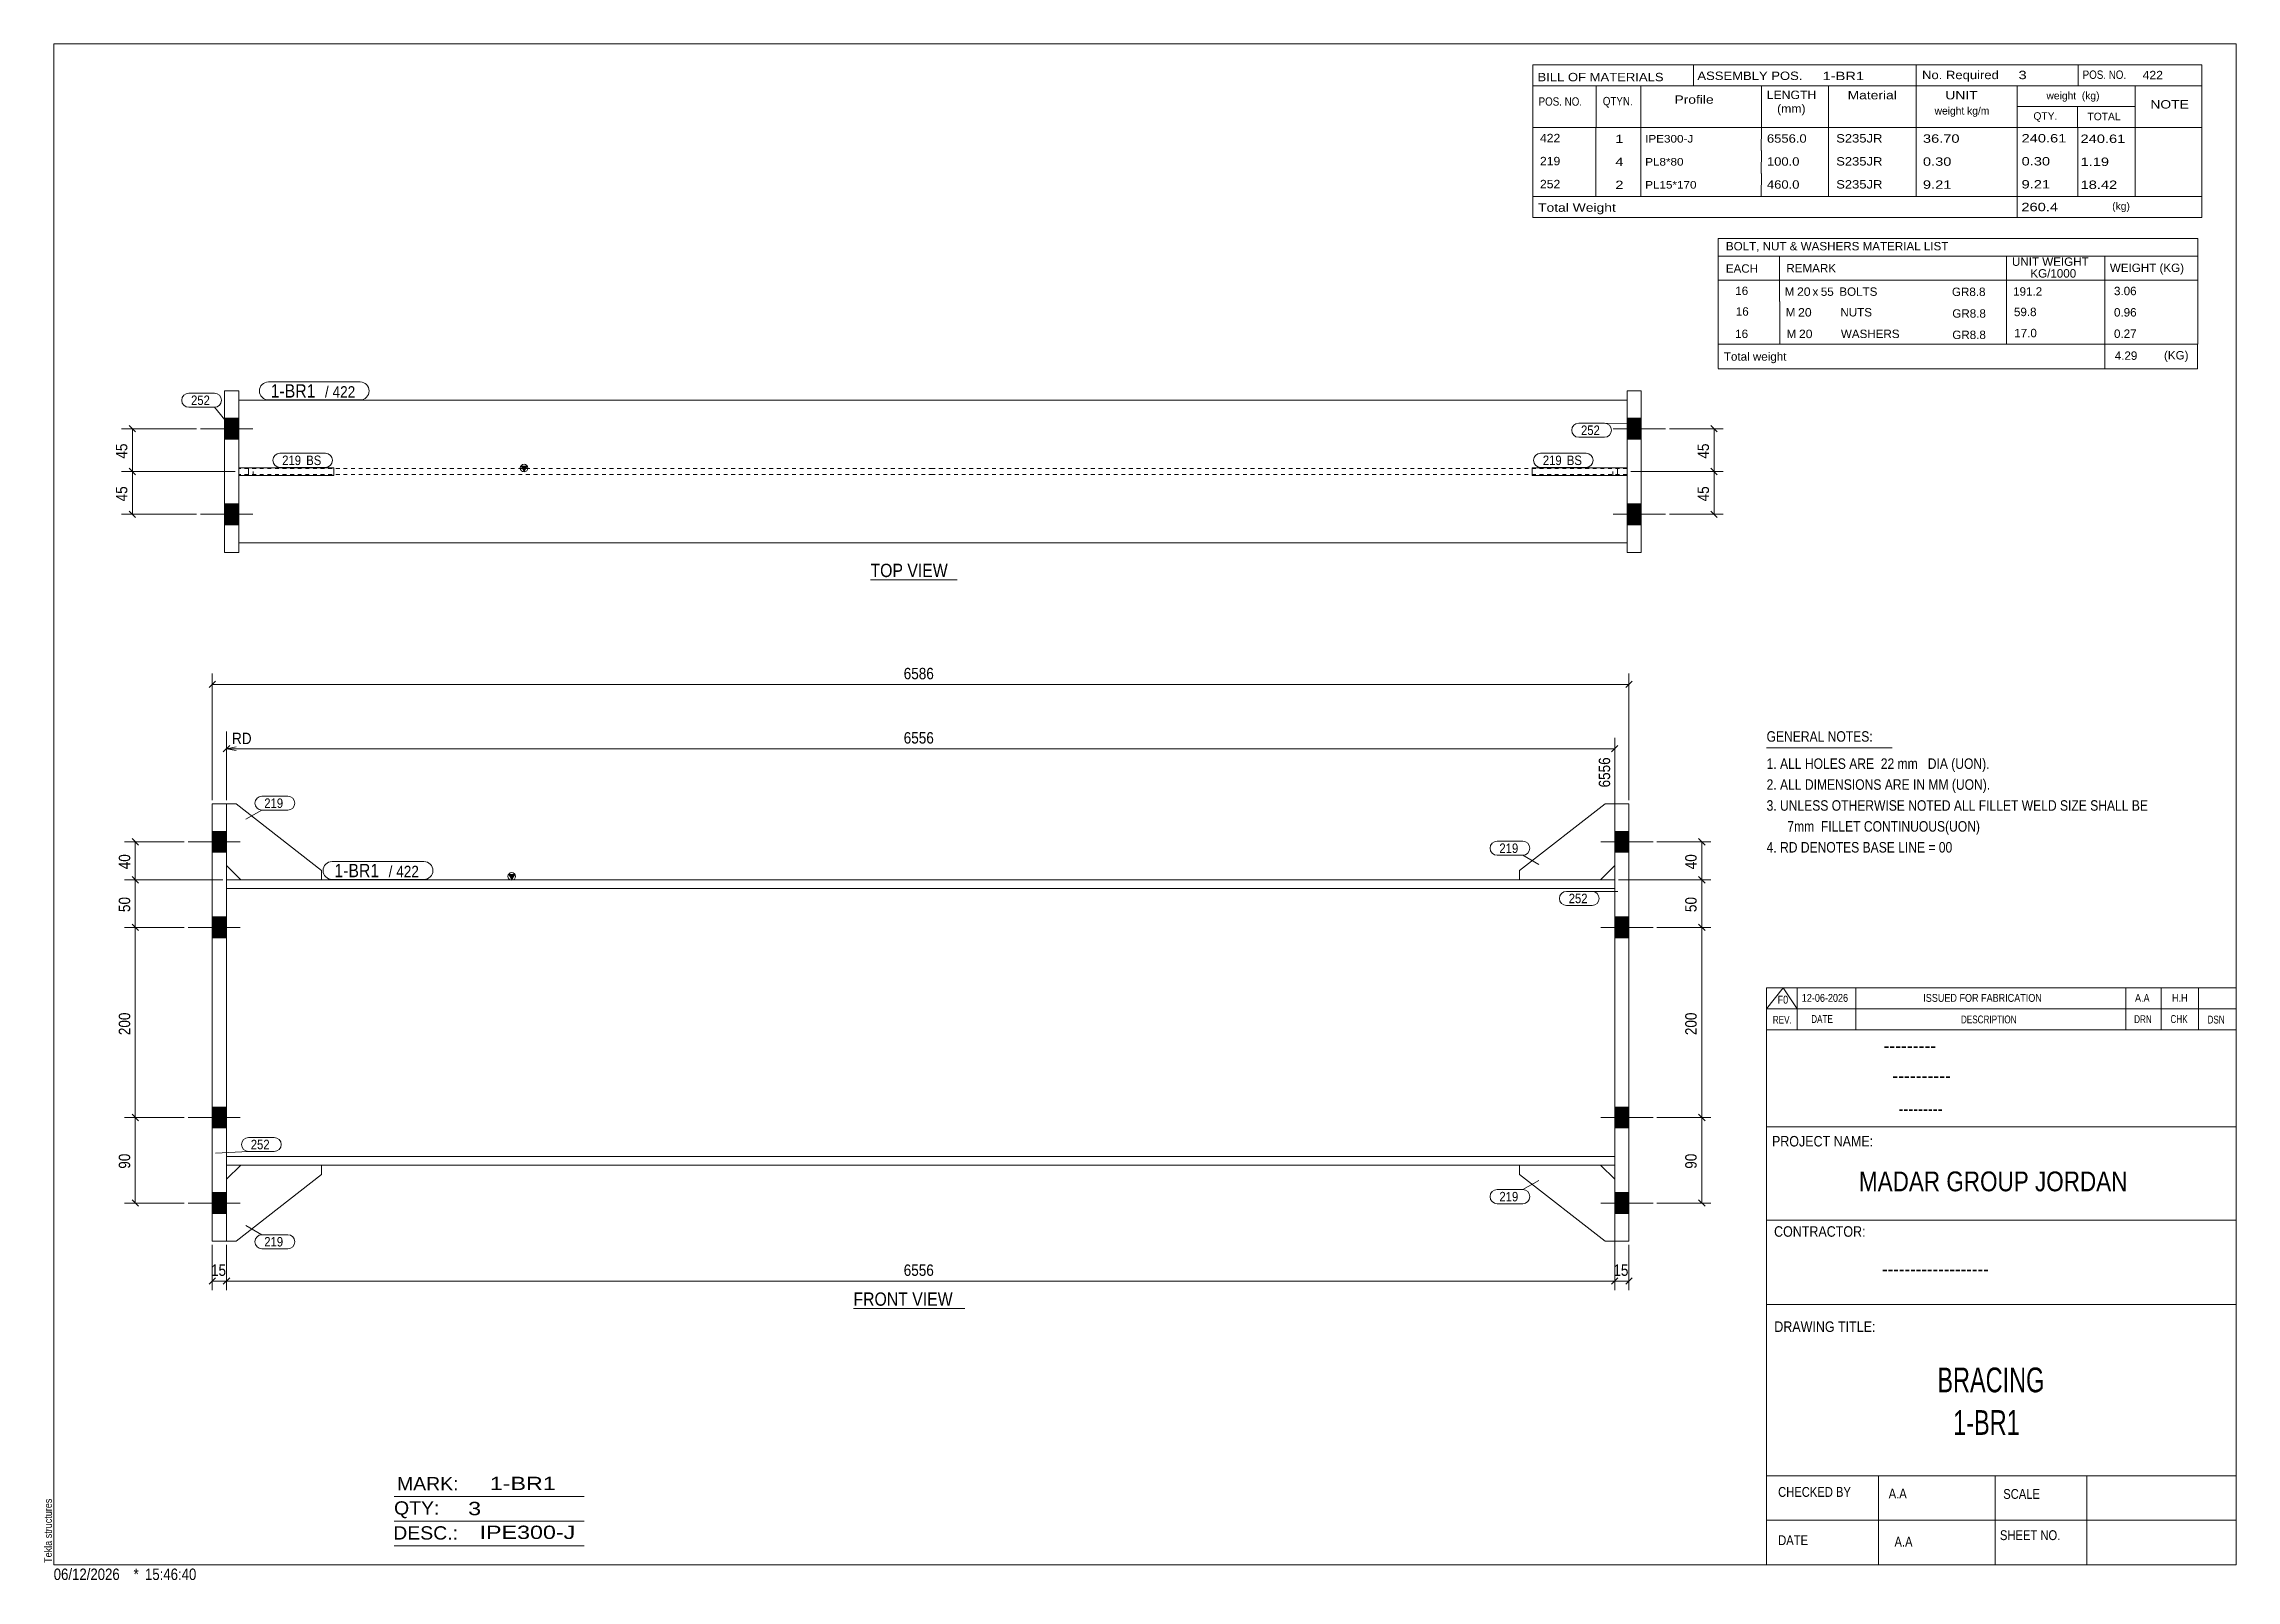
# Model space of a CAD drawing. Header units: millimetres. Extents: x 2 to 579, y 1 to 405.
import ezdxf

# ---------------------------------------------------------------- set-up
doc = ezdxf.new("R2010")
doc.units = ezdxf.units.MM
doc.linetypes.add('XKITLINE00', pattern=[0])
doc.linetypes.add('XKITLINE01', pattern=[4, 1, -1, 1, -1])
for name, color, linetype, lineweight in [('Bolt', 3, 'Continuous', 0), ('Dimensions', 7, 'Continuous', 0), ('DrawingSheet', 5, 'Continuous', 0), ('OtherObjectType', 7, 'Continuous', 0), ('Part', 2, 'Continuous', 0), ('PartMark', 7, 'Continuous', 0)]:
    doc.layers.add(name, color=color, linetype=linetype, lineweight=lineweight)
doc.styles.add('@ARIAL_UNICODE_MS_BOLD', font='ARIAL.TTF')
doc.styles.add('ARIAL', font='ARIAL.TTF')
doc.styles.add('ARIAL_NARROW', font='ARIALN.TTF')
doc.styles.add('COMIC_SANS_MS_BOLD', font='COMICBD.TTF')
doc.styles.add('SWIS721_EX_BT', font='ARIAL.TTF')
doc.styles.add('SWISSE', font='ARIAL.TTF')

# ---------------------------------------------------------------- blocks, each defined once
blk = doc.blocks.new('*A1')
at = {"layer": 'Bolt'}
for points in [[(419.3, 192.38), (415.55, 192.38), (415.55, 197.88), (419.3, 197.88)], [(419.3, 192.38), (415.55, 192.38), (415.55, 197.88), (419.3, 197.88)], [(419.3, 169.88), (415.55, 169.88), (415.55, 175.38), (419.3, 175.38)], [(419.3, 169.88), (415.55, 169.88), (415.55, 175.38), (419.3, 175.38)], [(419.3, 119.88), (415.55, 119.88), (415.55, 125.38), (419.3, 125.38)], [(419.3, 119.88), (415.55, 119.88), (415.55, 125.38), (419.3, 125.38)], [(419.3, 97.38), (415.55, 97.38), (415.55, 102.88), (419.3, 102.88)], [(419.3, 97.38), (415.55, 97.38), (415.55, 102.88), (419.3, 102.88)]]:
    blk.add_hatch(color=3, dxfattribs=at).paths.add_polyline_path(points, flags=17)
at = {"layer": 'Bolt', "color": 3, "linetype": 'XKITLINE00', "lineweight": 0}
for p, q in [((419.3, 197.88), (415.55, 197.88)), ((419.3, 197.88), (415.55, 197.88)), ((425.67, 195.13), (411.92, 195.13)), ((425.67, 195.13), (411.92, 195.13)), ((419.3, 192.38), (415.55, 192.38)), ((419.3, 192.38), (415.55, 192.38)), ((419.3, 175.38), (415.55, 175.38)), ((419.3, 175.38), (415.55, 175.38)), ((425.67, 172.63), (411.92, 172.63)), ((425.67, 172.63), (411.92, 172.63)), ((419.3, 169.88), (415.55, 169.88)), ((419.3, 169.88), (415.55, 169.88)), ((425.67, 122.63), (411.92, 122.63)), ((425.67, 122.63), (411.92, 122.63)), ((419.3, 125.38), (415.55, 125.38)), ((419.3, 125.38), (415.55, 125.38)), ((419.3, 119.88), (415.55, 119.88)), ((419.3, 119.88), (415.55, 119.88)), ((425.67, 100.13), (411.92, 100.13)), ((425.67, 100.13), (411.92, 100.13)), ((419.3, 102.88), (415.55, 102.88)), ((419.3, 102.88), (415.55, 102.88)), ((419.3, 97.38), (415.55, 97.38)), ((419.3, 97.38), (415.55, 97.38))]:
    blk.add_line(p, q, dxfattribs=at)
blk = doc.blocks.new('*A2')
at = {"layer": 'Bolt'}
for points in [[(50.45, 192.38), (46.7, 192.38), (46.7, 197.88), (50.45, 197.88)], [(50.45, 192.38), (46.7, 192.38), (46.7, 197.88), (50.45, 197.88)], [(50.45, 169.88), (46.7, 169.88), (46.7, 175.38), (50.45, 175.38)], [(50.45, 169.88), (46.7, 169.88), (46.7, 175.38), (50.45, 175.38)], [(50.45, 119.88), (46.7, 119.88), (46.7, 125.38), (50.45, 125.38)], [(50.45, 119.88), (46.7, 119.88), (46.7, 125.38), (50.45, 125.38)], [(50.45, 97.38), (46.7, 97.38), (46.7, 102.88), (50.45, 102.88)], [(50.45, 97.38), (46.7, 97.38), (46.7, 102.88), (50.45, 102.88)]]:
    blk.add_hatch(color=3, dxfattribs=at).paths.add_polyline_path(points, flags=17)
at = {"layer": 'Bolt', "color": 3, "linetype": 'XKITLINE00', "lineweight": 0}
for p, q in [((46.7, 197.88), (50.45, 197.88)), ((46.7, 197.88), (50.45, 197.88)), ((40.32, 195.13), (54.07, 195.13)), ((40.32, 195.13), (54.07, 195.13)), ((46.7, 192.38), (50.45, 192.38)), ((46.7, 192.38), (50.45, 192.38)), ((46.7, 175.38), (50.45, 175.38)), ((46.7, 175.38), (50.45, 175.38)), ((40.32, 172.63), (54.07, 172.63)), ((40.32, 172.63), (54.07, 172.63)), ((46.7, 169.88), (50.45, 169.88)), ((46.7, 169.88), (50.45, 169.88)), ((40.32, 122.63), (54.07, 122.63)), ((40.32, 122.63), (54.07, 122.63)), ((46.7, 125.38), (50.45, 125.38)), ((46.7, 125.38), (50.45, 125.38)), ((46.7, 119.88), (50.45, 119.88)), ((46.7, 119.88), (50.45, 119.88)), ((40.32, 100.13), (54.07, 100.13)), ((40.32, 100.13), (54.07, 100.13)), ((46.7, 102.88), (50.45, 102.88)), ((46.7, 102.88), (50.45, 102.88)), ((46.7, 97.38), (50.45, 97.38)), ((46.7, 97.38), (50.45, 97.38))]:
    blk.add_line(p, q, dxfattribs=at)
blk = doc.blocks.new('*A3')
at = {"layer": 'Part'}
blk.add_hatch(color=2, dxfattribs=at).paths.add_polyline_path([(124.65, 186.53), (126.25, 186.53), (125.45, 185.13)], flags=17)
at = {"layer": 'Part', "color": 2, "linetype": 'XKITLINE00', "lineweight": 0}
for p, q in [((232.95, 185.13), (50.45, 185.13)), ((125.45, 185.13), (124.65, 186.53)), ((124.65, 186.53), (126.25, 186.53)), ((126.25, 186.53), (125.45, 185.13)), ((415.55, 185.13), (233.05, 185.13)), ((232.95, 182.88), (50.45, 182.88)), ((415.55, 182.88), (233.05, 182.88)), ((232.95, 112.38), (50.45, 112.38)), ((50.45, 110.13), (232.95, 110.13)), ((415.55, 112.38), (233.05, 112.38)), ((233.05, 110.13), (415.55, 110.13))]:
    blk.add_line(p, q, dxfattribs=at)
at = {"layer": 'Part', "color": 7, "linetype": 'XKITLINE01', "lineweight": 0}
for p, q in [((50.45, 185.13), (50.45, 110.13)), ((415.55, 110.13), (415.55, 185.13))]:
    blk.add_line(p, q, dxfattribs=at)
at = {"layer": 'Part', "color": 2, "linetype": 'XKITLINE00', "lineweight": 0}
blk.add_circle((125.45, 186.03), 1, dxfattribs=at)
blk = doc.blocks.new('*A4')
at = {"layer": 'Part', "color": 2, "linetype": 'XKITLINE00', "lineweight": 0}
for p, q in [((390.55, 107.63), (390.55, 110.13)), ((411.8, 110.13), (415.55, 106.38)), ((413.05, 90.13), (390.55, 107.63)), ((415.55, 90.13), (413.05, 90.13))]:
    blk.add_line(p, q, dxfattribs=at)
at = {"layer": 'Part', "color": 7, "linetype": 'XKITLINE01', "lineweight": 0}
for p, q in [((390.55, 110.13), (411.8, 110.13)), ((415.55, 106.38), (415.55, 90.13))]:
    blk.add_line(p, q, dxfattribs=at)
blk = doc.blocks.new('*A5')
at = {"layer": 'Part', "color": 2, "linetype": 'XKITLINE00', "lineweight": 0}
for p, q in [((54.2, 110.13), (50.45, 106.38)), ((75.45, 107.63), (75.45, 110.13)), ((52.95, 90.13), (75.45, 107.63)), ((50.45, 90.13), (52.95, 90.13))]:
    blk.add_line(p, q, dxfattribs=at)
at = {"layer": 'Part', "color": 7, "linetype": 'XKITLINE01', "lineweight": 0}
for p, q in [((75.45, 110.13), (54.2, 110.13)), ((50.45, 106.38), (50.45, 90.13))]:
    blk.add_line(p, q, dxfattribs=at)
blk = doc.blocks.new('*A6')
at = {"layer": 'Part', "color": 2, "linetype": 'XKITLINE00', "lineweight": 0}
for p, q in [((390.55, 187.63), (413.05, 205.13)), ((413.05, 205.13), (415.55, 205.13)), ((390.55, 185.13), (390.55, 187.63)), ((411.8, 185.13), (415.55, 188.88))]:
    blk.add_line(p, q, dxfattribs=at)
at = {"layer": 'Part', "color": 7, "linetype": 'XKITLINE01', "lineweight": 0}
for p, q in [((415.55, 205.13), (415.55, 188.88)), ((390.55, 185.13), (411.8, 185.13))]:
    blk.add_line(p, q, dxfattribs=at)
blk = doc.blocks.new('*A7')
at = {"layer": 'Part', "color": 2, "linetype": 'XKITLINE00', "lineweight": 0}
for p, q in [((419.3, 205.13), (415.55, 205.13)), ((415.55, 205.13), (415.55, 90.13)), ((419.3, 205.13), (419.3, 90.13)), ((419.3, 90.13), (415.55, 90.13))]:
    blk.add_line(p, q, dxfattribs=at)
blk = doc.blocks.new('*A8')
at = {"layer": 'Part', "color": 2, "linetype": 'XKITLINE00', "lineweight": 0}
for p, q in [((50.45, 205.13), (52.95, 205.13)), ((52.95, 205.13), (75.45, 187.63)), ((50.45, 188.88), (54.2, 185.13)), ((75.45, 185.13), (75.45, 187.63))]:
    blk.add_line(p, q, dxfattribs=at)
at = {"layer": 'Part', "color": 7, "linetype": 'XKITLINE01', "lineweight": 0}
for p, q in [((50.45, 205.13), (50.45, 188.88)), ((54.2, 185.13), (75.45, 185.13))]:
    blk.add_line(p, q, dxfattribs=at)
blk = doc.blocks.new('*A9')
at = {"layer": 'Part', "color": 2, "linetype": 'XKITLINE00', "lineweight": 0}
for p, q in [((46.7, 90.13), (46.7, 205.13)), ((50.45, 205.13), (46.7, 205.13)), ((50.45, 90.13), (50.45, 205.13)), ((50.45, 90.13), (46.7, 90.13))]:
    blk.add_line(p, q, dxfattribs=at)
blk = doc.blocks.new('*A10')
at = {"layer": 'Bolt'}
for points in [[(422.55, 301.02), (418.8, 301.02), (418.8, 306.52), (422.55, 306.52)], [(422.55, 301.02), (418.8, 301.02), (418.8, 306.52), (422.55, 306.52)], [(422.55, 301.02), (418.8, 301.02), (418.8, 306.52), (422.55, 306.52)], [(422.55, 301.02), (418.8, 301.02), (418.8, 306.52), (422.55, 306.52)], [(422.55, 278.52), (418.8, 278.52), (418.8, 284.02), (422.55, 284.02)], [(422.55, 278.52), (418.8, 278.52), (418.8, 284.02), (422.55, 284.02)], [(422.55, 278.52), (418.8, 278.52), (418.8, 284.02), (422.55, 284.02)], [(422.55, 278.52), (418.8, 278.52), (418.8, 284.02), (422.55, 284.02)]]:
    blk.add_hatch(color=3, dxfattribs=at).paths.add_polyline_path(points, flags=17)
at = {"layer": 'Bolt', "color": 3, "linetype": 'XKITLINE00', "lineweight": 0}
for p, q in [((422.55, 306.52), (418.8, 306.52)), ((422.55, 306.52), (418.8, 306.52)), ((422.55, 306.52), (418.8, 306.52)), ((422.55, 306.52), (418.8, 306.52)), ((428.92, 303.77), (415.17, 303.77)), ((428.92, 303.77), (415.17, 303.77)), ((428.92, 303.77), (415.17, 303.77)), ((428.92, 303.77), (415.17, 303.77)), ((422.55, 301.02), (418.8, 301.02)), ((422.55, 301.02), (418.8, 301.02)), ((422.55, 301.02), (418.8, 301.02)), ((422.55, 301.02), (418.8, 301.02)), ((422.55, 284.02), (418.8, 284.02)), ((422.55, 284.02), (418.8, 284.02)), ((422.55, 284.02), (418.8, 284.02)), ((422.55, 284.02), (418.8, 284.02)), ((428.92, 281.27), (415.17, 281.27)), ((428.92, 281.27), (415.17, 281.27)), ((428.92, 281.27), (415.17, 281.27)), ((428.92, 281.27), (415.17, 281.27)), ((422.55, 278.52), (418.8, 278.52)), ((422.55, 278.52), (418.8, 278.52)), ((422.55, 278.52), (418.8, 278.52)), ((422.55, 278.52), (418.8, 278.52))]:
    blk.add_line(p, q, dxfattribs=at)
blk = doc.blocks.new('*A11')
at = {"layer": 'Bolt'}
for points in [[(49.95, 306.52), (53.7, 306.52), (53.7, 301.02), (49.95, 301.02)], [(49.95, 306.52), (53.7, 306.52), (53.7, 301.02), (49.95, 301.02)], [(49.95, 306.52), (53.7, 306.52), (53.7, 301.02), (49.95, 301.02)], [(49.95, 306.52), (53.7, 306.52), (53.7, 301.02), (49.95, 301.02)], [(49.95, 284.02), (53.7, 284.02), (53.7, 278.52), (49.95, 278.52)], [(49.95, 284.02), (53.7, 284.02), (53.7, 278.52), (49.95, 278.52)], [(49.95, 284.02), (53.7, 284.02), (53.7, 278.52), (49.95, 278.52)], [(49.95, 284.02), (53.7, 284.02), (53.7, 278.52), (49.95, 278.52)]]:
    blk.add_hatch(color=3, dxfattribs=at).paths.add_polyline_path(points, flags=17)
at = {"layer": 'Bolt', "color": 3, "linetype": 'XKITLINE00', "lineweight": 0}
for p, q in [((49.95, 306.52), (53.7, 306.52)), ((49.95, 306.52), (53.7, 306.52)), ((49.95, 306.52), (53.7, 306.52)), ((49.95, 306.52), (53.7, 306.52)), ((43.57, 303.77), (57.32, 303.77)), ((43.57, 303.77), (57.32, 303.77)), ((43.57, 303.77), (57.32, 303.77)), ((43.57, 303.77), (57.32, 303.77)), ((49.95, 301.02), (53.7, 301.02)), ((49.95, 301.02), (53.7, 301.02)), ((49.95, 301.02), (53.7, 301.02)), ((49.95, 301.02), (53.7, 301.02)), ((49.95, 284.02), (53.7, 284.02)), ((49.95, 284.02), (53.7, 284.02)), ((49.95, 284.02), (53.7, 284.02)), ((49.95, 284.02), (53.7, 284.02)), ((43.57, 281.27), (57.32, 281.27)), ((43.57, 281.27), (57.32, 281.27)), ((43.57, 281.27), (57.32, 281.27)), ((43.57, 281.27), (57.32, 281.27)), ((49.95, 278.52), (53.7, 278.52)), ((49.95, 278.52), (53.7, 278.52)), ((49.95, 278.52), (53.7, 278.52)), ((49.95, 278.52), (53.7, 278.52))]:
    blk.add_line(p, q, dxfattribs=at)
blk = doc.blocks.new('*A12')
at = {"layer": 'Part'}
blk.add_hatch(color=2, dxfattribs=at).paths.add_polyline_path([(127.9, 293.92), (129.5, 293.92), (128.7, 292.52)], flags=17)
at = {"layer": 'Part', "color": 2, "linetype": 'XKITLINE00', "lineweight": 0}
for p, q in [((53.7, 311.27), (236.2, 311.27)), ((236.3, 311.27), (418.8, 311.27)), ((128.7, 292.52), (127.9, 293.92)), ((127.9, 293.92), (129.5, 293.92)), ((129.5, 293.92), (128.7, 292.52)), ((53.7, 273.77), (236.2, 273.77)), ((236.3, 273.77), (418.8, 273.77))]:
    blk.add_line(p, q, dxfattribs=at)
at = {"layer": 'Part', "color": 7, "linetype": 'XKITLINE01', "lineweight": 0}
for p, q in [((53.7, 311.27), (53.7, 273.77)), ((418.8, 273.77), (418.8, 311.27)), ((236.2, 293.33), (53.7, 293.33)), ((236.2, 291.71), (53.7, 291.71)), ((418.8, 293.33), (236.3, 293.33)), ((418.8, 291.71), (236.3, 291.71))]:
    blk.add_line(p, q, dxfattribs=at)
at = {"layer": 'Part', "color": 2, "linetype": 'XKITLINE00', "lineweight": 0}
blk.add_circle((128.7, 293.42), 1, dxfattribs=at)
blk = doc.blocks.new('*A13')
at = {"layer": 'Part', "color": 7, "linetype": 'XKITLINE01', "lineweight": 0}
for p, q in [((418.8, 293.52), (393.8, 293.52)), ((393.8, 293.52), (393.8, 291.52)), ((418.8, 291.52), (393.8, 291.52)), ((415.05, 291.52), (415.05, 293.52)), ((416.3, 291.52), (416.3, 293.52)), ((418.8, 293.52), (418.8, 291.52))]:
    blk.add_line(p, q, dxfattribs=at)
blk = doc.blocks.new('*A14')
at = {"layer": 'Part', "color": 7, "linetype": 'XKITLINE01', "lineweight": 0}
for p, q in [((53.7, 291.52), (53.7, 293.52)), ((53.7, 293.52), (78.7, 293.52)), ((78.7, 291.52), (53.7, 291.52)), ((56.2, 291.52), (56.2, 293.52)), ((57.45, 291.52), (57.45, 293.52)), ((78.7, 293.52), (78.7, 291.52))]:
    blk.add_line(p, q, dxfattribs=at)
blk = doc.blocks.new('*A15')
at = {"layer": 'Part', "color": 2, "linetype": 'XKITLINE00', "lineweight": 0}
for p, q in [((393.8, 291.52), (393.8, 293.52)), ((418.8, 293.52), (393.8, 293.52)), ((418.8, 291.52), (393.8, 291.52)), ((416.3, 291.52), (416.3, 293.52)), ((418.8, 293.52), (418.8, 291.52))]:
    blk.add_line(p, q, dxfattribs=at)
at = {"layer": 'Part', "color": 7, "linetype": 'XKITLINE01', "lineweight": 0}
blk.add_line((415.05, 291.52), (415.05, 293.52), dxfattribs=at)
blk = doc.blocks.new('*A16')
at = {"layer": 'Part', "color": 2, "linetype": 'XKITLINE00', "lineweight": 0}
for p, q in [((418.8, 271.27), (418.8, 313.77)), ((422.55, 313.77), (418.8, 313.77)), ((422.55, 313.77), (422.55, 271.27)), ((422.55, 271.27), (418.8, 271.27))]:
    blk.add_line(p, q, dxfattribs=at)
blk = doc.blocks.new('*A17')
at = {"layer": 'Part', "color": 2, "linetype": 'XKITLINE00', "lineweight": 0}
for p, q in [((53.7, 291.52), (53.7, 293.52)), ((53.7, 293.52), (78.7, 293.52)), ((78.7, 291.52), (53.7, 291.52)), ((56.2, 293.52), (56.2, 291.52)), ((78.7, 293.52), (78.7, 291.52))]:
    blk.add_line(p, q, dxfattribs=at)
at = {"layer": 'Part', "color": 7, "linetype": 'XKITLINE01', "lineweight": 0}
blk.add_line((57.45, 291.52), (57.45, 293.52), dxfattribs=at)
blk = doc.blocks.new('*A18')
at = {"layer": 'Part', "color": 2, "linetype": 'XKITLINE00', "lineweight": 0}
for p, q in [((49.95, 313.77), (53.7, 313.77)), ((49.95, 271.27), (49.95, 313.77)), ((53.7, 313.77), (53.7, 271.27)), ((53.7, 271.27), (49.95, 271.27))]:
    blk.add_line(p, q, dxfattribs=at)
blk = doc.blocks.new('*A19')
at = {"layer": 'DrawingSheet', "color": 5, "linetype": 'XKITLINE00', "lineweight": 0}
for p, q in [((579, 405), (5, 405)), ((5, 405), (5, 5)), ((579, 5), (579, 405)), ((5, 5), (579, 5))]:
    blk.add_line(p, q, dxfattribs=at)
at = {"layer": 'DrawingSheet', "color": 5, "style": 'ARIAL', "width": 0.85}
blk.add_text('Tekla structures', height=2, rotation=90, dxfattribs=at).set_placement((4.5, 5.5))
blk = doc.blocks.new('*A20')
at = {"layer": 'OtherObjectType', "color": 7, "linetype": 'XKITLINE00', "lineweight": 0}
for p, q in [((442.76, 353.85), (442.75, 342.85)), ((442.76, 353.85), (568.88, 353.85)), ((568.88, 353.85), (568.88, 342.85)), ((442.75, 349.2), (568.88, 349.2)), ((458.87, 349.21), (458.87, 342.85)), ((518.57, 349.21), (518.57, 342.85)), ((544.47, 349.19), (544.47, 342.85)), ((442.76, 342.82), (442.76, 337.32)), ((442.77, 342.85), (568.88, 342.85)), ((458.92, 342.85), (458.92, 337.23)), ((518.57, 342.85), (518.57, 337.23)), ((544.5, 342.85), (544.5, 337.35)), ((568.88, 342.85), (568.88, 337.35)), ((442.79, 337.23), (442.79, 331.62)), ((458.95, 337.23), (458.95, 331.61)), ((518.57, 337.23), (518.57, 331.61)), ((544.5, 337.23), (544.5, 331.73)), ((568.88, 337.23), (568.88, 331.73)), ((442.79, 331.6), (442.79, 326.03)), ((458.95, 331.61), (458.95, 325.99)), ((518.57, 331.61), (518.57, 325.99)), ((544.5, 331.61), (544.5, 326)), ((568.88, 331.61), (568.88, 326)), ((568.88, 326), (442.75, 326.03)), ((442.78, 325.99), (442.78, 319.59)), ((442.85, 325.99), (568.87, 325.99)), ((544.5, 325.96), (544.5, 319.54)), ((568.87, 325.96), (568.87, 319.55)), ((442.77, 319.55), (568.87, 319.55))]:
    blk.add_line(p, q, dxfattribs=at)
at = {"layer": 'OtherObjectType', "color": 7, "style": 'ARIAL_NARROW'}
for s, width, p in [('BOLT, NUT & WASHERS MATERIAL LIST', 1.211571, (444.79, 350.69)), ('EACH', 1.211571, (444.78, 344.82)), ('REMARK', 1.211571, (460.7, 344.91)), ('UNIT WEIGHT', 1.211571, (520.03, 346.62)), ('WEIGHT (KG)', 1.211571, (545.78, 345)), ('16', 1.211571, (447.26, 338.95)), ('M', 1.211571, (460.26, 338.75)), ('20', 1.275, (463.5, 338.73)), ('x', 1.211571, (467.58, 338.73)), ('55', 1.211571, (469.76, 338.72)), ('BOLTS', 1.211571, (474.63, 338.74)), ('GR8.8', 1.211571, (504.25, 338.69)), ('191.2', 1.211571, (520.34, 338.78)), (' KG/1000', 1.211571, (524.02, 343.53)), ('3.06', 1.211571, (546.87, 338.91)), ('16', 1.211571, (447.4, 333.51)), ('M', 1.211571, (460.54, 333.31)), ('20', 1.275, (463.78, 333.29)), ('NUTS', 1.211571, (474.91, 333.31)), ('GR8.8', 1.211571, (504.35, 332.99)), ('59.8', 1.211571, (520.56, 333.4)), ('0.96', 1.211571, (546.87, 333.29)), ('16', 1.211571, (447.24, 327.64)), ('M', 1.211571, (460.76, 327.64)), ('20', 1.275, (464, 327.62)), ('WASHERS', 1.211571, (475.04, 327.63)), ('GR8.8', 1.211571, (504.35, 327.37)), ('17.0', 1.211571, (520.64, 327.84)), ('0.27', 1.211571, (546.87, 327.68)), ('Total weight', 1.211571, (444.26, 321.67)), ('4.29', 1.211571, (547.07, 321.9)), ('(KG)', 1.211571, (560.02, 322))]:
    blk.add_text(s, height=2.2, dxfattribs=dict(at, width=width)).set_placement(p)
blk = doc.blocks.new('*A21')
at = {"layer": 'OtherObjectType', "color": 7, "linetype": 'XKITLINE00', "lineweight": 0}
blk.add_line((455.5, 219.82), (488.5, 219.82), dxfattribs=at)
at = {"layer": 'OtherObjectType', "color": 7, "style": 'ARIAL_NARROW', "width": 1.008832}
for s, p in [('GENERAL NOTES:', (455.5, 221.47)), ('1. ALL HOLES ARE  22 mm   DIA (UON).', (455.5, 214.32)), ('2. ALL DIMENSIONS ARE IN MM (UON).', (455.5, 208.82)), ('3. UNLESS OTHERWISE NOTED ALL FILLET WELD SIZE SHALL BE', (455.5, 203.32)), ('7mm  FILLET CONTINUOUS(UON)', (460.95, 197.82)), ('4. RD DENOTES BASE LINE = 00', (455.5, 192.32))]:
    blk.add_text(s, height=2.75, dxfattribs=at).set_placement(p)
blk = doc.blocks.new('*A22')
at = {"layer": 'OtherObjectType', "color": 7, "linetype": 'XKITLINE00', "lineweight": 0}
for p, q in [((455.5, 156.76), (579, 156.76)), ((455.5, 151.21), (459.82, 156.76)), ((455.5, 151.21), (455.5, 156.76)), ((459.82, 156.76), (463.53, 151.21)), ((463.53, 151.21), (463.53, 156.76)), ((478.97, 151.21), (478.97, 156.76)), ((549.98, 151.21), (549.98, 156.76)), ((559.24, 151.21), (559.24, 156.76)), ((569.12, 151.21), (569.12, 156.76)), ((579, 151.21), (579, 156.76)), ((455.5, 151.21), (579, 151.21)), ((455.5, 145.65), (455.5, 151.21)), ((459.21, 151.21), (579, 151.21)), ((463.53, 145.65), (463.53, 151.21)), ((478.97, 145.65), (478.97, 151.21)), ((549.98, 145.65), (549.98, 151.21)), ((559.24, 145.65), (559.24, 151.21)), ((569.12, 145.65), (569.12, 151.21)), ((579, 145.65), (579, 151.21))]:
    blk.add_line(p, q, dxfattribs=at)
at = {"layer": 'OtherObjectType', "color": 7, "style": 'ARIAL_NARROW'}
for s, height, width, p in [('F0', 2.058, 1.008832, (458.4, 152.59)), ('12-06-2026', 2.058, 1.008832, (464.76, 153.06)), ('ISSUED FOR FABRICATION', 2.0583, 1.008832, (496.71, 153.06)), ('A.A', 2.058, 1.008832, (552.4, 153.06)), ('H.H', 2.058, 1.008832, (562.13, 153.06)), ('REV.', 2.058, 0.907949, (457.13, 147.31)), ('DATE', 2.058, 0.907949, (467.23, 147.5)), ('DESCRIPTION', 2.0583, 0.907949, (506.61, 147.39)), ('DRN', 2.058, 0.907949, (552.17, 147.47)), ('CHK', 2.058, 0.907949, (561.72, 147.5)), ('DSN', 2.058, 0.907949, (571.47, 147.35))]:
    blk.add_text(s, height=height, dxfattribs=dict(at, width=width)).set_placement(p)
blk = doc.blocks.new('*A23')
at = {"layer": 'OtherObjectType', "color": 6, "linetype": 'XKITLINE00', "lineweight": 0}
for p, q in [((94.5, 23), (144.5, 23)), ((94.5, 16.5), (144.5, 16.5)), ((94.5, 10), (144.5, 10))]:
    blk.add_line(p, q, dxfattribs=at)
at = {"layer": 'OtherObjectType', "color": 6, "style": 'ARIAL_NARROW'}
for s, width, p in [('MARK:', 1.275, (95.27, 24.58)), ('1-BR1', 1.525501, (119.69, 24.65)), ('QTY:', 1.275, (94.5, 18.19)), ('3', 1.525501, (113.99, 18.05)), ('DESC.:', 1.275, (94.29, 11.63)), ('IPE300-J', 1.525501, (117, 11.79))]:
    blk.add_text(s, height=3.5, dxfattribs=dict(at, width=width)).set_placement(p)
blk = doc.blocks.new('*A24')
at = {"layer": 'OtherObjectType', "color": 2, "linetype": 'XKITLINE00', "lineweight": 0}
for p, q in [((455.5, 145.65), (579, 145.65)), ((455.5, 5), (455.5, 145.64)), ((578.98, 145.64), (579, 5)), ((579, 120.14), (455.5, 120.14)), ((455.5, 95.63), (579, 95.63)), ((579, 73.49), (455.5, 73.49)), ((579, 28.4), (455.5, 28.4)), ((484.94, 28.4), (484.94, 5)), ((515.62, 5), (515.62, 28.4)), ((539.75, 5), (539.75, 28.4)), ((579, 16.7), (455.5, 16.7)), ((579, 5), (455.5, 5))]:
    blk.add_line(p, q, dxfattribs=at)
at = {"layer": 'OtherObjectType', "color": 4, "style": '@ARIAL_UNICODE_MS_BOLD', "width": 0.85}
blk.add_text('---------', height=3.9, dxfattribs=at).set_placement((486.23, 139.59))
at = {"layer": 'OtherObjectType', "color": 7, "style": 'ARIAL', "width": 0.85}
for s, height, p in [('----------', 3.9, (488.56, 131.77)), ('---------', 3.25, (490.21, 123.31))]:
    blk.add_text(s, height=height, dxfattribs=at).set_placement(p)
at = {"layer": 'OtherObjectType', "color": 3, "width": 0.85}
for s, style, p in [('PROJECT NAME:', 'SWIS721_EX_BT', (456.92, 115.01)), ('CONTRACTOR:', 'SWISSE', (457.47, 91.27)), ('DRAWING TITLE:', 'SWIS721_EX_BT', (457.53, 66.24))]:
    blk.add_text(s, height=2.7618, dxfattribs=dict(at, style=style)).set_placement(p)
at = {"layer": 'OtherObjectType', "color": 7, "width": 0.85}
for s, height, p in [('MADAR GROUP JORDAN', 5.2, (479.79, 103.23)), ('CHECKED BY', 2.592, (458.53, 22.86)), ('A.A', 2.592, (487.61, 22.45)), ('SCALE', 2.592, (517.74, 22.33)), ('DATE', 2.592, (458.54, 10.16)), ('A.A', 2.592, (489.14, 9.76)), ('SHEET NO.', 2.592, (516.87, 11.49))]:
    blk.add_text(s, height=height, dxfattribs=at).set_placement(p)
at = {"layer": 'OtherObjectType', "color": 1}
for s, height, style, width, p in [('-------------------', 3.9, 'COMIC_SANS_MS_BOLD', 0.85, (485.87, 80.86)), ('BRACING', 6.5, 'ARIAL', 0.68, (500.42, 50.37)), ('1-BR1', 6.5, 'ARIAL', 0.68, (504.57, 39.17))]:
    blk.add_text(s, height=height, dxfattribs=dict(at, style=style, width=width)).set_placement(p)
blk = doc.blocks.new('*A25')
at = {"layer": 'OtherObjectType', "color": 7, "linetype": 'XKITLINE00', "lineweight": 0}
for p, q in [((393.98, 399.5), (569.98, 399.5)), ((393.98, 399.5), (393.98, 388.5)), ((436.26, 399.42), (436.26, 393.87)), ((494.85, 394), (494.85, 399.5)), ((537.43, 393.96), (537.43, 399.42)), ((569.98, 394), (569.98, 399.5)), ((393.98, 394), (569.98, 394)), ((410.64, 394), (410.64, 383)), ((422.4, 393.98), (422.4, 383.03)), ((454.12, 393.99), (454.13, 383)), ((471.78, 393.98), (471.78, 383)), ((494.85, 393.98), (494.85, 383)), ((521.43, 394), (521.43, 383)), ((552.42, 394), (552.42, 383)), ((569.98, 394), (569.98, 388.5)), ((393.98, 388.5), (393.98, 383)), ((521.45, 388.52), (552.45, 388.52)), ((537.28, 388.52), (537.28, 383)), ((569.98, 388.5), (569.98, 383)), ((393.98, 383), (569.98, 383)), ((393.98, 383), (393.98, 376.95)), ((410.63, 383), (410.63, 376.95)), ((422.44, 382.99), (422.44, 376.95)), ((454.12, 383), (454.11, 376.95)), ((471.79, 383), (471.79, 376.95)), ((494.87, 383), (494.87, 376.95)), ((521.44, 383), (521.44, 376.95)), ((537.33, 382.95), (537.33, 376.95)), ((552.43, 383), (552.43, 376.95)), ((569.98, 383), (569.98, 376.95)), ((393.98, 376.95), (393.98, 370.9)), ((410.63, 376.95), (410.63, 370.9)), ((422.44, 376.94), (422.44, 370.9)), ((454.12, 376.95), (454.11, 370.9)), ((471.79, 376.95), (471.79, 370.9)), ((494.87, 376.95), (494.87, 370.9)), ((521.44, 376.95), (521.44, 370.9)), ((537.33, 376.9), (537.33, 370.9)), ((552.43, 376.95), (552.43, 370.9)), ((569.98, 376.95), (569.98, 370.9)), ((393.98, 370.9), (393.98, 364.85)), ((410.63, 370.9), (410.63, 364.85)), ((422.44, 370.89), (422.44, 364.85)), ((454.12, 370.9), (454.11, 364.85)), ((471.79, 370.9), (471.79, 364.85)), ((494.87, 370.9), (494.87, 364.85)), ((521.44, 370.9), (521.44, 364.85)), ((537.33, 370.85), (537.33, 364.85)), ((552.43, 370.9), (552.43, 364.85)), ((569.98, 370.9), (569.98, 364.85)), ((393.98, 364.85), (569.98, 364.85)), ((393.98, 364.85), (393.98, 359.35)), ((521.44, 364.85), (521.44, 359.35)), ((569.98, 364.85), (569.98, 359.35)), ((393.98, 359.35), (569.98, 359.35))]:
    blk.add_line(p, q, dxfattribs=at)
at = {"layer": 'OtherObjectType', "color": 7, "style": 'ARIAL_NARROW'}
for s, height, width, p in [('No. Required', 2.2, 1.36, (496.39, 395.72)), ('3', 2.2, 1.525501, (521.75, 395.72)), ('POS. NO.', 2.2, 1.02, (538.63, 395.79)), ('422', 2.2, 1.270501, (554.4, 395.69)), ('BILL OF MATERIALS', 2.2, 1.36, (395.25, 395.16)), ('ASSEMBLY POS.', 2.2, 1.36, (437.3, 395.5)), ('LENGTH', 2.2, 1.275, (455.54, 390.49)), ('1-BR1', 2.2, 1.525501, (470.23, 395.46)), ('Material', 2.2, 1.445, (476.81, 390.41)), ('UNIT', 2.2, 1.445, (502.52, 390.4)), ('weight  (kg)', 1.98, 1.19, (529.11, 390.39)), ('POS. NO.', 2.2, 1.02, (395.53, 388.74)), ('QTYN.', 2.2, 1.02, (412.42, 388.84)), ('Profile', 2.2, 1.445, (431.26, 389.25)), ('(mm)', 2.2, 1.275, (458.26, 386.86)), ('weight kg/m', 1.98, 1.19, (499.69, 386.4)), ('QTY.', 1.98, 1.19, (525.68, 385.03)), ('TOTAL', 1.98, 1.19, (539.9, 384.91)), ('NOTE', 2.2, 1.445, (556.44, 387.99)), ('422', 2.2, 1.270501, (395.89, 379.12)), ('1', 2.2, 1.525501, (415.71, 378.91)), ('IPE300-J', 1.98, 1.355501, (423.56, 379.04)), ('6556.0', 2.2, 1.355501, (455.59, 379.01)), ('S235JR', 2.2, 1.355501, (473.81, 379.05)), ('36.70', 2.2, 1.525501, (496.62, 378.99)), ('240.61', 2.2, 1.525501, (522.57, 379.07)), ('240.61', 2.2, 1.525501, (538.08, 378.94)), ('219', 2.2, 1.270501, (395.89, 373.07)), ('4', 2.2, 1.525501, (415.71, 372.86)), ('PL8*80', 1.98, 1.355501, (423.56, 372.99)), ('100.0', 2.2, 1.355501, (455.59, 372.96)), ('S235JR', 2.2, 1.355501, (473.81, 373)), ('0.30', 2.2, 1.525501, (496.62, 372.94)), ('0.30', 2.2, 1.525501, (522.57, 373.02)), ('1.19', 2.2, 1.525501, (538.08, 372.89)), ('252', 2.2, 1.270501, (395.89, 367.02)), ('2', 2.2, 1.525501, (415.71, 366.81)), ('460.0', 2.2, 1.355501, (455.59, 366.91)), ('S235JR', 2.2, 1.355501, (473.81, 366.95)), ('9.21', 2.2, 1.525501, (496.62, 366.89)), ('9.21', 2.2, 1.525501, (522.57, 366.97)), ('18.42', 2.2, 1.525501, (538.08, 366.84)), ('PL15*170', 1.98, 1.355501, (423.56, 366.94)), ('(kg)', 1.98, 1.19, (546.4, 361.36)), ('Total Weight', 2.2, 1.445, (395.4, 360.84)), ('260.4', 2.2, 1.525501, (522.52, 360.99))]:
    blk.add_text(s, height=height, dxfattribs=dict(at, width=width)).set_placement(p)
blk = doc.blocks.new('*A26')
at = {"layer": 'OtherObjectType', "color": 7, "style": 'ARIAL_NARROW', "width": 1.008832}
for s, p in [('06/12/2026', (4.99, 1)), ('*', (26, 1)), ('15:46:40', (29, 1))]:
    blk.add_text(s, height=3, dxfattribs=at).set_placement(p)
blk = doc.blocks.new('*A27')
at = {"layer": 'Dimensions', "color": 7, "linetype": 'XKITLINE00', "lineweight": 0}
for p, q in [((47.55, 237.39), (45.85, 235.69)), ((46.7, 206.13), (46.7, 239.39)), ((46.7, 236.54), (419.3, 236.54)), ((420.15, 237.39), (418.45, 235.69)), ((419.3, 206.13), (419.3, 239.39))]:
    blk.add_line(p, q, dxfattribs=at)
at = {"layer": 'Dimensions', "color": 3}
for p in [(46.7, 236.54), (419.3, 236.54)]:
    blk.add_point(p, dxfattribs=at)
at = {"layer": 'Dimensions', "color": 3, "style": 'ARIAL', "width": 0.85}
blk.add_text('6586', height=3, dxfattribs=at).set_placement((228.55, 237.89))
blk = doc.blocks.new('*A28')
at = {"layer": 'Dimensions', "color": 7, "linetype": 'XKITLINE00', "lineweight": 0}
for p, q in [((46.7, 89.13), (46.7, 77.23)), ((50.45, 89.13), (50.45, 77.23)), ((47.55, 80.48), (45.85, 78.78)), ((46.7, 79.63), (50.45, 79.63)), ((51.3, 80.48), (49.6, 78.78))]:
    blk.add_line(p, q, dxfattribs=at)
at = {"layer": 'Dimensions', "color": 3}
for p in [(46.7, 79.63), (50.45, 79.63)]:
    blk.add_point(p, dxfattribs=at)
at = {"layer": 'Dimensions', "color": 3, "style": 'ARIAL', "width": 0.85}
blk.add_text('15', height=3, dxfattribs=at).set_placement((46.35, 80.98))
blk = doc.blocks.new('*A29')
at = {"layer": 'Dimensions', "color": 7, "linetype": 'XKITLINE00', "lineweight": 0}
for p, q in [((415.55, 109.13), (415.55, 77.23)), ((50.45, 89.13), (50.45, 77.23)), ((51.3, 80.48), (49.6, 78.78)), ((50.45, 79.63), (415.55, 79.63)), ((416.4, 80.48), (414.7, 78.78))]:
    blk.add_line(p, q, dxfattribs=at)
at = {"layer": 'Dimensions', "color": 3}
for p in [(50.45, 79.63), (415.55, 79.63)]:
    blk.add_point(p, dxfattribs=at)
at = {"layer": 'Dimensions', "color": 3, "style": 'ARIAL', "width": 0.85}
blk.add_text('6556', height=3, dxfattribs=at).set_placement((228.55, 80.98))
blk = doc.blocks.new('*A30')
at = {"layer": 'Dimensions', "color": 7, "linetype": 'XKITLINE00', "lineweight": 0}
for p, q in [((415.55, 109.13), (415.55, 77.23)), ((419.3, 89.13), (419.3, 77.23)), ((416.4, 80.48), (414.7, 78.78)), ((415.55, 79.63), (419.3, 79.63)), ((420.15, 80.48), (418.45, 78.78))]:
    blk.add_line(p, q, dxfattribs=at)
at = {"layer": 'Dimensions', "color": 3}
for p in [(415.55, 79.63), (419.3, 79.63)]:
    blk.add_point(p, dxfattribs=at)
at = {"layer": 'Dimensions', "color": 3, "style": 'ARIAL', "width": 0.85}
blk.add_text('15', height=3, dxfattribs=at).set_placement((415.2, 80.98))
blk = doc.blocks.new('*A31')
at = {"layer": 'Dimensions', "color": 7, "linetype": 'XKITLINE00', "lineweight": 0}
for p, q in [((51.3, 220.48), (49.6, 218.78)), ((50.45, 206.13), (50.45, 224.12)), ((50.45, 206.13), (50.45, 222.48)), ((52.95, 220.13), (50.45, 219.63)), ((50.45, 219.63), (415.55, 219.63)), ((52.95, 219.13), (50.45, 219.63)), ((57.67, 219.63), (50.45, 219.63)), ((416.4, 220.48), (414.7, 218.78)), ((415.55, 186.13), (415.55, 222.48))]:
    blk.add_line(p, q, dxfattribs=at)
at = {"layer": 'Dimensions', "color": 3}
for p in [(50.45, 219.63), (415.55, 219.63)]:
    blk.add_point(p, dxfattribs=at)
at = {"layer": 'Dimensions', "color": 7}
blk.add_point((50.45, 219.63), dxfattribs=at)
at = {"layer": 'Dimensions', "color": 3, "style": 'ARIAL', "width": 0.85}
for s, p in [('RD', (51.89, 220.83)), ('6556', (228.55, 220.98))]:
    blk.add_text(s, height=3, dxfattribs=at).set_placement(p)
blk.add_text('6556', height=3, rotation=90.00021, dxfattribs=at).set_placement((414.35, 209.43))
blk = doc.blocks.new('*A32')
at = {"layer": 'Dimensions', "color": 7, "linetype": 'XKITLINE00', "lineweight": 0}
for p, q in [((39.32, 122.63), (23.6, 122.63)), ((25.6, 123.48), (27.3, 121.78)), ((26.45, 100.13), (26.45, 122.63)), ((39.32, 100.13), (23.6, 100.13)), ((25.6, 100.98), (27.3, 99.28))]:
    blk.add_line(p, q, dxfattribs=at)
at = {"layer": 'Dimensions', "color": 3}
for p in [(26.45, 122.63), (26.45, 100.13)]:
    blk.add_point(p, dxfattribs=at)
at = {"layer": 'Dimensions', "color": 3, "style": 'ARIAL', "width": 0.85}
blk.add_text('90', height=3, rotation=90.00021, dxfattribs=at).set_placement((25.1, 109.16))
blk = doc.blocks.new('*A33')
at = {"layer": 'Dimensions', "color": 7, "linetype": 'XKITLINE00', "lineweight": 0}
for p, q in [((25.6, 173.48), (27.3, 171.78)), ((39.32, 172.63), (23.6, 172.63)), ((26.45, 122.63), (26.45, 172.63)), ((39.32, 122.63), (23.6, 122.63)), ((25.6, 123.48), (27.3, 121.78))]:
    blk.add_line(p, q, dxfattribs=at)
at = {"layer": 'Dimensions', "color": 3}
for p in [(26.45, 172.63), (26.45, 122.63)]:
    blk.add_point(p, dxfattribs=at)
at = {"layer": 'Dimensions', "color": 3, "style": 'ARIAL', "width": 0.85}
blk.add_text('200', height=3, rotation=90.00021, dxfattribs=at).set_placement((25.1, 144.29))
blk = doc.blocks.new('*A34')
at = {"layer": 'Dimensions', "color": 7, "linetype": 'XKITLINE00', "lineweight": 0}
for p, q in [((49.45, 185.13), (23.6, 185.13)), ((25.6, 185.98), (27.3, 184.28)), ((26.45, 172.63), (26.45, 185.13)), ((25.6, 173.48), (27.3, 171.78)), ((39.32, 172.63), (23.6, 172.63))]:
    blk.add_line(p, q, dxfattribs=at)
at = {"layer": 'Dimensions', "color": 3}
for p in [(26.45, 185.13), (26.45, 172.63)]:
    blk.add_point(p, dxfattribs=at)
at = {"layer": 'Dimensions', "color": 3, "style": 'ARIAL', "width": 0.85}
blk.add_text('50', height=3, rotation=90.00021, dxfattribs=at).set_placement((25.1, 176.66))
blk = doc.blocks.new('*A35')
at = {"layer": 'Dimensions', "color": 7, "linetype": 'XKITLINE00', "lineweight": 0}
for p, q in [((39.32, 195.13), (23.6, 195.13)), ((25.6, 195.98), (27.3, 194.28)), ((26.45, 185.13), (26.45, 195.13)), ((49.45, 185.13), (23.6, 185.13)), ((25.6, 185.98), (27.3, 184.28))]:
    blk.add_line(p, q, dxfattribs=at)
at = {"layer": 'Dimensions', "color": 3}
for p in [(26.45, 195.13), (26.45, 185.13)]:
    blk.add_point(p, dxfattribs=at)
at = {"layer": 'Dimensions', "color": 3, "style": 'ARIAL', "width": 0.85}
blk.add_text('40', height=3, rotation=90.00021, dxfattribs=at).set_placement((25.1, 187.91))
blk = doc.blocks.new('*A36')
at = {"layer": 'Dimensions', "color": 7, "linetype": 'XKITLINE00', "lineweight": 0}
for p, q in [((426.67, 122.63), (440.85, 122.63)), ((437.6, 123.48), (439.3, 121.78)), ((438.45, 100.13), (438.45, 122.63)), ((426.67, 100.13), (440.85, 100.13)), ((437.6, 100.98), (439.3, 99.28))]:
    blk.add_line(p, q, dxfattribs=at)
at = {"layer": 'Dimensions', "color": 3}
for p in [(438.45, 122.63), (438.45, 100.13)]:
    blk.add_point(p, dxfattribs=at)
at = {"layer": 'Dimensions', "color": 3, "style": 'ARIAL', "width": 0.85}
blk.add_text('90', height=3, rotation=90.00021, dxfattribs=at).set_placement((437.1, 109.16))
blk = doc.blocks.new('*A37')
at = {"layer": 'Dimensions', "color": 7, "linetype": 'XKITLINE00', "lineweight": 0}
for p, q in [((437.6, 173.48), (439.3, 171.78)), ((426.67, 172.63), (440.85, 172.63)), ((438.45, 122.63), (438.45, 172.63)), ((426.67, 122.63), (440.85, 122.63)), ((437.6, 123.48), (439.3, 121.78))]:
    blk.add_line(p, q, dxfattribs=at)
at = {"layer": 'Dimensions', "color": 3}
for p in [(438.45, 172.63), (438.45, 122.63)]:
    blk.add_point(p, dxfattribs=at)
at = {"layer": 'Dimensions', "color": 3, "style": 'ARIAL', "width": 0.85}
blk.add_text('200', height=3, rotation=90.00021, dxfattribs=at).set_placement((437.1, 144.29))
blk = doc.blocks.new('*A38')
at = {"layer": 'Dimensions', "color": 7, "linetype": 'XKITLINE00', "lineweight": 0}
for p, q in [((416.55, 185.13), (440.85, 185.13)), ((437.6, 185.98), (439.3, 184.28)), ((438.45, 172.63), (438.45, 185.13)), ((437.6, 173.48), (439.3, 171.78)), ((426.67, 172.63), (440.85, 172.63))]:
    blk.add_line(p, q, dxfattribs=at)
at = {"layer": 'Dimensions', "color": 3}
for p in [(438.45, 185.13), (438.45, 172.63)]:
    blk.add_point(p, dxfattribs=at)
at = {"layer": 'Dimensions', "color": 3, "style": 'ARIAL', "width": 0.85}
blk.add_text('50', height=3, rotation=90.00021, dxfattribs=at).set_placement((437.1, 176.66))
blk = doc.blocks.new('*A39')
at = {"layer": 'Dimensions', "color": 7, "linetype": 'XKITLINE00', "lineweight": 0}
for p, q in [((426.67, 195.13), (440.85, 195.13)), ((437.6, 195.98), (439.3, 194.28)), ((438.45, 185.13), (438.45, 195.13)), ((416.55, 185.13), (440.85, 185.13)), ((437.6, 185.98), (439.3, 184.28))]:
    blk.add_line(p, q, dxfattribs=at)
at = {"layer": 'Dimensions', "color": 3}
for p in [(438.45, 195.13), (438.45, 185.13)]:
    blk.add_point(p, dxfattribs=at)
at = {"layer": 'Dimensions', "color": 3, "style": 'ARIAL', "width": 0.85}
blk.add_text('40', height=3, rotation=90.00021, dxfattribs=at).set_placement((437.1, 187.91))
blk = doc.blocks.new('*A40')
at = {"layer": 'PartMark', "color": 7, "linetype": 'XKITLINE00', "lineweight": 0}
for p, q in [((56.22, 117.38), (62.98, 117.38)), ((47.52, 113.21), (56.22, 113.68)), ((56.22, 113.68), (62.98, 113.68))]:
    blk.add_line(p, q, dxfattribs=at)
for centre, start, end in [((56.22, 115.53), 90, 270), ((62.98, 115.53), 270, 90)]:
    blk.add_arc(centre, 1.85, start, end, dxfattribs=at)
at = {"layer": 'PartMark', "color": 3, "style": 'ARIAL', "width": 0.85}
blk.add_text('252', height=2.5, dxfattribs=at).set_placement((56.82, 114.28))
blk = doc.blocks.new('*A41')
at = {"layer": 'PartMark', "color": 7, "linetype": 'XKITLINE00', "lineweight": 0}
for p, q in [((55.52, 201.06), (59.77, 203.45)), ((59.77, 207.15), (66.53, 207.15)), ((59.77, 203.45), (66.53, 203.45))]:
    blk.add_line(p, q, dxfattribs=at)
for centre, start, end in [((59.77, 205.3), 90, 270), ((66.53, 205.3), 270, 90)]:
    blk.add_arc(centre, 1.85, start, end, dxfattribs=at)
at = {"layer": 'PartMark', "color": 3, "style": 'ARIAL', "width": 0.85}
blk.add_text('219', height=2.5, dxfattribs=at).set_placement((60.37, 204.05))
blk = doc.blocks.new('*A42')
at = {"layer": 'PartMark', "color": 7, "linetype": 'XKITLINE00', "lineweight": 0}
for p, q in [((402.85, 182.1), (409.61, 182.1)), ((416.37, 182.06), (409.61, 182.1)), ((402.85, 178.4), (409.61, 178.4))]:
    blk.add_line(p, q, dxfattribs=at)
for centre, start, end in [((402.85, 180.25), 90, 270), ((409.61, 180.25), 270, 90)]:
    blk.add_arc(centre, 1.85, start, end, dxfattribs=at)
at = {"layer": 'PartMark', "color": 3, "style": 'ARIAL', "width": 0.85}
blk.add_text('252', height=2.5, dxfattribs=at).set_placement((403.45, 179))
blk = doc.blocks.new('*A43')
at = {"layer": 'PartMark', "color": 7, "linetype": 'XKITLINE00', "lineweight": 0}
for p, q in [((384.62, 195.3), (391.38, 195.3)), ((384.62, 191.6), (391.38, 191.6)), ((395.62, 189.21), (391.38, 191.6))]:
    blk.add_line(p, q, dxfattribs=at)
for centre, start, end in [((384.62, 193.45), 90, 270), ((391.38, 193.45), 270, 90)]:
    blk.add_arc(centre, 1.85, start, end, dxfattribs=at)
at = {"layer": 'PartMark', "color": 3, "style": 'ARIAL', "width": 0.85}
blk.add_text('219', height=2.5, dxfattribs=at).set_placement((385.22, 192.2))
blk = doc.blocks.new('*A44')
at = {"layer": 'PartMark', "color": 7, "linetype": 'XKITLINE00', "lineweight": 0}
for p, q in [((55.52, 94.21), (59.77, 91.81)), ((59.77, 91.81), (66.53, 91.81)), ((59.77, 88.11), (66.53, 88.11))]:
    blk.add_line(p, q, dxfattribs=at)
for centre, start, end in [((59.77, 89.96), 90, 270), ((66.53, 89.96), 270, 90)]:
    blk.add_arc(centre, 1.85, start, end, dxfattribs=at)
at = {"layer": 'PartMark', "color": 3, "style": 'ARIAL', "width": 0.85}
blk.add_text('219', height=2.5, dxfattribs=at).set_placement((60.37, 88.71))
blk = doc.blocks.new('*A45')
at = {"layer": 'PartMark', "color": 7, "linetype": 'XKITLINE00', "lineweight": 0}
for p, q in [((395.62, 106.06), (391.38, 103.67)), ((384.62, 103.67), (391.38, 103.67)), ((384.62, 99.97), (391.38, 99.97))]:
    blk.add_line(p, q, dxfattribs=at)
for centre, start, end in [((384.62, 101.82), 90, 270), ((391.38, 101.82), 270, 90)]:
    blk.add_arc(centre, 1.85, start, end, dxfattribs=at)
at = {"layer": 'PartMark', "color": 3, "style": 'ARIAL', "width": 0.85}
blk.add_text('219', height=2.5, dxfattribs=at).set_placement((385.22, 100.57))
blk = doc.blocks.new('*A46')
at = {"layer": 'PartMark', "color": 7, "linetype": 'XKITLINE00', "lineweight": 0}
for p, q in [((78.2, 189.93), (102.37, 189.93)), ((78.2, 185.23), (102.37, 185.23))]:
    blk.add_line(p, q, dxfattribs=at)
for centre, start, end in [((78.2, 187.58), 90, 270), ((102.37, 187.58), 270, 90)]:
    blk.add_arc(centre, 2.35, start, end, dxfattribs=at)
at = {"layer": 'PartMark', "color": 1, "style": 'ARIAL', "width": 0.85}
blk.add_text('1-BR1', height=3.5, dxfattribs=at).set_placement((78.8, 185.83))
at = {"layer": 'PartMark', "color": 3, "style": 'ARIAL', "width": 0.85}
for s, p in [('/', (93.08, 185.83)), ('422', (95.09, 185.83))]:
    blk.add_text(s, height=3, dxfattribs=at).set_placement(p)
blk = doc.blocks.new('*A47')
at = {"layer": 'OtherObjectType', "color": 7, "linetype": 'XKITLINE00', "lineweight": 0}
blk.add_line((215.33, 72.38), (244.62, 72.38), dxfattribs=at)
at = {"layer": 'OtherObjectType', "color": 7, "style": 'ARIAL', "width": 0.85}
blk.add_text('FRONT VIEW', height=3.5, dxfattribs=at).set_placement((215.33, 73.13))
blk = doc.blocks.new('*A48')
at = {"layer": 'Dimensions', "color": 7, "linetype": 'XKITLINE00', "lineweight": 0}
for p, q in [((52.7, 292.52), (22.85, 292.52)), ((24.85, 293.37), (26.54, 291.67)), ((25.7, 281.27), (25.7, 292.52)), ((42.57, 281.27), (22.85, 281.27)), ((24.85, 282.12), (26.54, 280.42))]:
    blk.add_line(p, q, dxfattribs=at)
at = {"layer": 'Dimensions', "color": 3}
for p in [(25.7, 292.52), (25.7, 281.27)]:
    blk.add_point(p, dxfattribs=at)
at = {"layer": 'Dimensions', "color": 3, "style": 'ARIAL', "width": 0.85}
blk.add_text('45', height=3, rotation=90.00021, dxfattribs=at).set_placement((24.35, 284.67))
blk = doc.blocks.new('*A49')
at = {"layer": 'Dimensions', "color": 7, "linetype": 'XKITLINE00', "lineweight": 0}
for p, q in [((42.57, 303.77), (22.85, 303.77)), ((24.85, 304.62), (26.54, 302.92)), ((25.7, 292.52), (25.7, 303.77)), ((52.7, 292.52), (22.85, 292.52)), ((24.85, 293.37), (26.54, 291.67))]:
    blk.add_line(p, q, dxfattribs=at)
at = {"layer": 'Dimensions', "color": 3}
for p in [(25.7, 303.77), (25.7, 292.52)]:
    blk.add_point(p, dxfattribs=at)
at = {"layer": 'Dimensions', "color": 3, "style": 'ARIAL', "width": 0.85}
blk.add_text('45', height=3, rotation=90.00021, dxfattribs=at).set_placement((24.35, 295.92))
blk = doc.blocks.new('*A50')
at = {"layer": 'Dimensions', "color": 7, "linetype": 'XKITLINE00', "lineweight": 0}
for p, q in [((419.8, 292.52), (444.1, 292.52)), ((440.85, 293.37), (442.54, 291.67)), ((441.7, 281.27), (441.7, 292.52)), ((429.92, 281.27), (444.1, 281.27)), ((440.85, 282.12), (442.54, 280.42))]:
    blk.add_line(p, q, dxfattribs=at)
at = {"layer": 'Dimensions', "color": 3}
for p in [(441.7, 292.52), (441.7, 281.27)]:
    blk.add_point(p, dxfattribs=at)
at = {"layer": 'Dimensions', "color": 3, "style": 'ARIAL', "width": 0.85}
blk.add_text('45', height=3, rotation=90.00021, dxfattribs=at).set_placement((440.35, 284.67))
blk = doc.blocks.new('*A51')
at = {"layer": 'Dimensions', "color": 7, "linetype": 'XKITLINE00', "lineweight": 0}
for p, q in [((429.92, 303.77), (444.1, 303.77)), ((440.85, 304.62), (442.54, 302.92)), ((441.7, 292.52), (441.7, 303.77)), ((419.8, 292.52), (444.1, 292.52)), ((440.85, 293.37), (442.54, 291.67))]:
    blk.add_line(p, q, dxfattribs=at)
at = {"layer": 'Dimensions', "color": 3}
for p in [(441.7, 303.77), (441.7, 292.52)]:
    blk.add_point(p, dxfattribs=at)
at = {"layer": 'Dimensions', "color": 3, "style": 'ARIAL', "width": 0.85}
blk.add_text('45', height=3, rotation=90.00021, dxfattribs=at).set_placement((440.35, 295.92))
blk = doc.blocks.new('*A52')
at = {"layer": 'PartMark', "color": 7, "linetype": 'XKITLINE00', "lineweight": 0}
for p, q in [((40.51, 313.11), (47.27, 313.11)), ((40.51, 309.41), (47.27, 309.41)), ((50.77, 305.19), (47.27, 309.41))]:
    blk.add_line(p, q, dxfattribs=at)
for centre, start, end in [((40.51, 311.26), 90, 270), ((47.27, 311.26), 270, 90)]:
    blk.add_arc(centre, 1.85, start, end, dxfattribs=at)
at = {"layer": 'PartMark', "color": 3, "style": 'ARIAL', "width": 0.85}
blk.add_text('252', height=2.5, dxfattribs=at).set_placement((41.11, 310.01))
blk = doc.blocks.new('*A53')
at = {"layer": 'PartMark', "color": 7, "linetype": 'XKITLINE00', "lineweight": 0}
for p, q in [((406.09, 305.23), (412.86, 305.23)), ((406.09, 301.53), (412.86, 301.53)), ((419.62, 305.19), (412.86, 305.23))]:
    blk.add_line(p, q, dxfattribs=at)
for centre, start, end in [((406.09, 303.38), 90, 270), ((412.86, 303.38), 270, 90)]:
    blk.add_arc(centre, 1.85, start, end, dxfattribs=at)
at = {"layer": 'PartMark', "color": 3, "style": 'ARIAL', "width": 0.85}
blk.add_text('252', height=2.5, dxfattribs=at).set_placement((406.69, 302.13))
blk = doc.blocks.new('*A54')
at = {"layer": 'PartMark', "color": 7, "linetype": 'XKITLINE00', "lineweight": 0}
for p, q in [((61.45, 316.07), (85.61, 316.07)), ((61.45, 311.37), (85.61, 311.37))]:
    blk.add_line(p, q, dxfattribs=at)
for centre, start, end in [((61.45, 313.72), 90, 270), ((85.61, 313.72), 270, 90)]:
    blk.add_arc(centre, 2.35, start, end, dxfattribs=at)
at = {"layer": 'PartMark', "color": 1, "style": 'ARIAL', "width": 0.85}
blk.add_text('1-BR1', height=3.5, dxfattribs=at).set_placement((62.05, 311.97))
at = {"layer": 'PartMark', "color": 3, "style": 'ARIAL', "width": 0.85}
for s, p in [('/', (76.32, 311.97)), ('422', (78.34, 311.97))]:
    blk.add_text(s, height=3, dxfattribs=at).set_placement(p)
blk = doc.blocks.new('*A55')
at = {"layer": 'PartMark', "color": 7, "linetype": 'XKITLINE00', "lineweight": 0}
for p, q in [((396.05, 297.32), (408.01, 297.32)), ((396.05, 293.62), (408.01, 293.62))]:
    blk.add_line(p, q, dxfattribs=at)
for centre, start, end in [((396.05, 295.47), 90, 270), ((408.01, 295.47), 270, 90)]:
    blk.add_arc(centre, 1.85, start, end, dxfattribs=at)
at = {"layer": 'PartMark', "color": 3, "style": 'ARIAL', "width": 0.85}
for s, p in [('219', (396.65, 294.22)), ('BS', (402.96, 294.22))]:
    blk.add_text(s, height=2.5, dxfattribs=at).set_placement(p)
blk = doc.blocks.new('*A56')
at = {"layer": 'PartMark', "color": 7, "linetype": 'XKITLINE00', "lineweight": 0}
for p, q in [((64.48, 297.32), (76.45, 297.32)), ((64.48, 293.62), (76.45, 293.62))]:
    blk.add_line(p, q, dxfattribs=at)
for centre, start, end in [((64.48, 295.47), 90, 270), ((76.45, 295.47), 270, 90)]:
    blk.add_arc(centre, 1.85, start, end, dxfattribs=at)
at = {"layer": 'PartMark', "color": 3, "style": 'ARIAL', "width": 0.85}
for s, p in [('219', (65.08, 294.22)), ('BS', (71.4, 294.22))]:
    blk.add_text(s, height=2.5, dxfattribs=at).set_placement(p)
blk = doc.blocks.new('*A57')
at = {"layer": 'OtherObjectType', "color": 7, "linetype": 'XKITLINE00', "lineweight": 0}
blk.add_line((219.81, 264.02), (242.63, 264.02), dxfattribs=at)
at = {"layer": 'OtherObjectType', "color": 7, "style": 'ARIAL', "width": 0.85}
blk.add_text('TOP VIEW', height=3.5, dxfattribs=at).set_placement((219.81, 264.77))

msp = doc.modelspace()

# ---------------------------------------------------------------- block references
at = {"lineweight": 0}
for name in ['*A19', '*A25', '*A20', '*A52', '*A18', '*A54', '*A16', '*A11', '*A10', '*A49', '*A53', '*A51', '*A56', '*A55', '*A48', '*A14', '*A17', '*A13', '*A15', '*A50', '*A57', '*A27', '*A31', '*A21', '*A9', '*A8', '*A41', '*A6', '*A7', '*A2', '*A1', '*A35', '*A43', '*A39', '*A34', '*A46', '*A38', '*A42', '*A33', '*A37', '*A22', '*A24', '*A32', '*A36', '*A40', '*A5', '*A4', '*A29', '*A45', '*A30', '*A44', '*A28', '*A47', '*A23', '*A26']:
    msp.add_blockref(name, (0, 0), dxfattribs=at)
at = {"layer": 'Part', "lineweight": 0}
for name in ['*A12', '*A3']:
    msp.add_blockref(name, (0, 0), dxfattribs=at)

doc.saveas('drawing.dxf')
